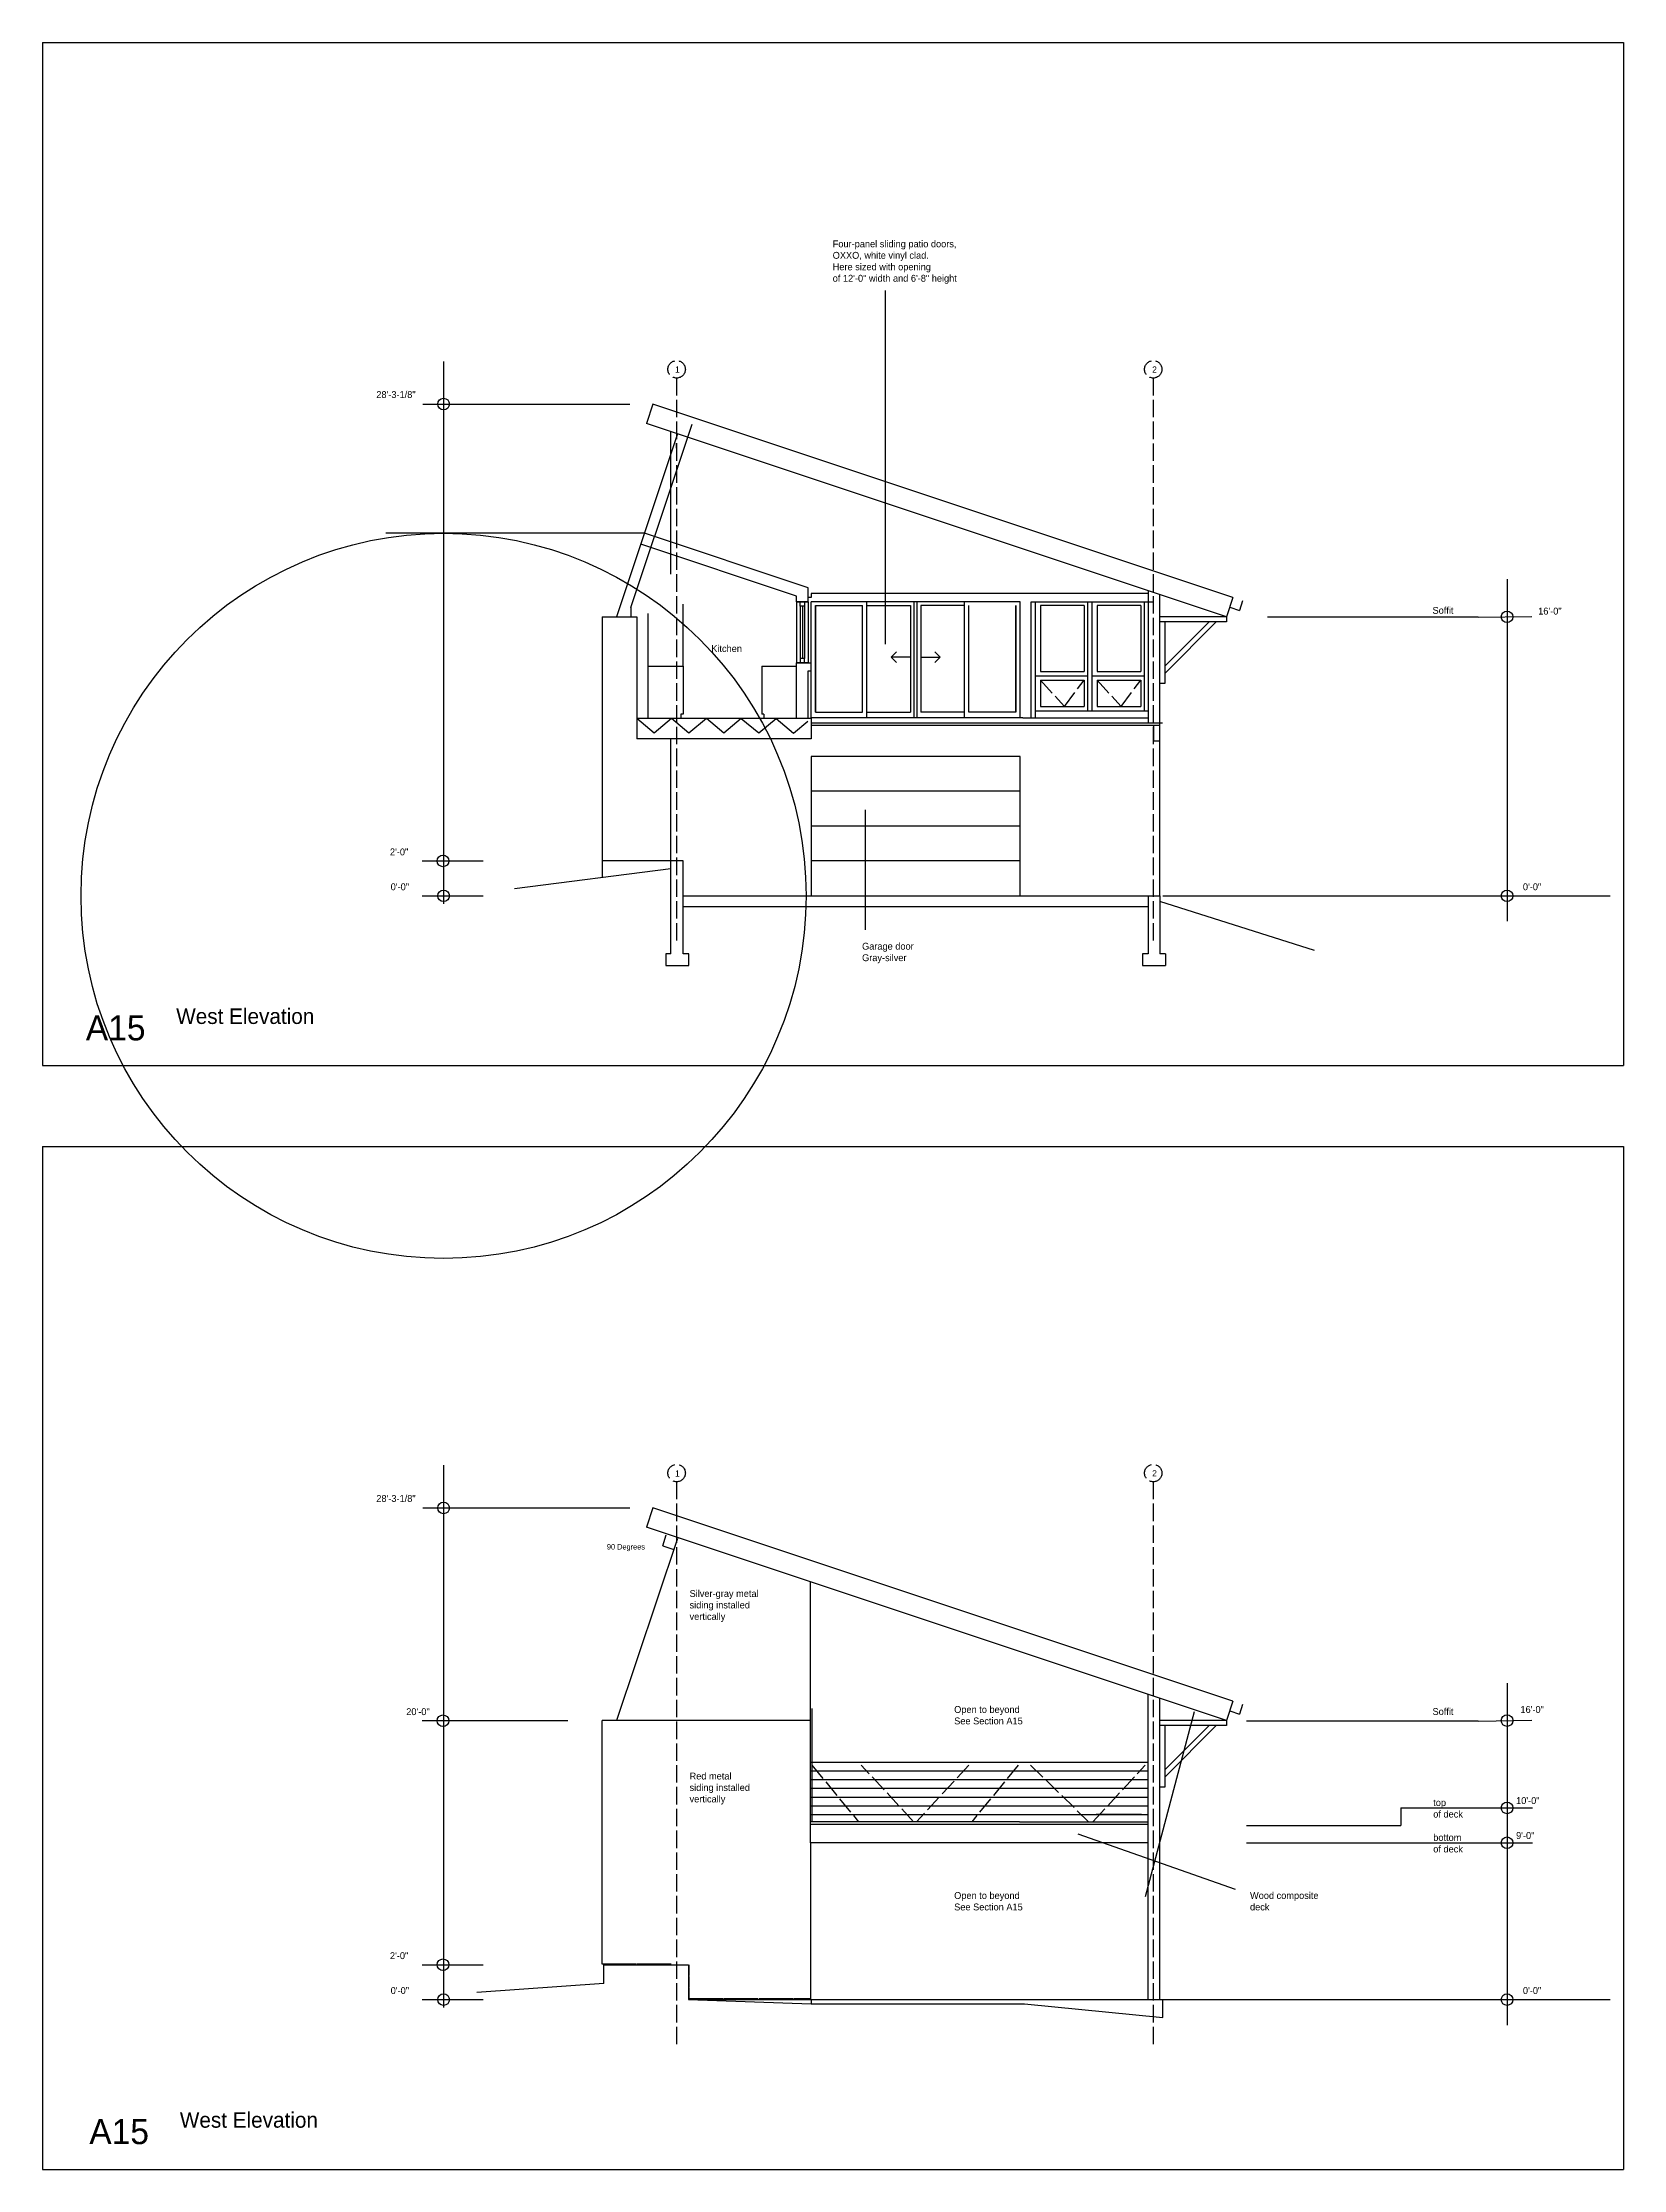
# Model space of a CAD drawing. Header units: inches. Extents: x -173 to 6949, y -1195 to 3486.
# Drawn here: x 4564 to 5652, y -1067 to 396 of the extents above; entities that cross this region are included whole.
import ezdxf

# ---------------------------------------------------------------- set-up
doc = ezdxf.new("R2010")
doc.units = ezdxf.units.IN
doc.header["$MEASUREMENT"] = 0
doc.linetypes.add('ACAD_ISO02W100', pattern=[15, 12, -3])
for name, color, linetype in [('blocks', 251, 'Continuous'), ('const', 7, 'Continuous'), ('e1', 7, 'Continuous'), ('e2', 251, 'Continuous'), ('glassSwing', 172, 'ACAD_ISO02W100'), ('grid', 252, 'ACAD_ISO02W100'), ('millwork', 253, 'Continuous'), ('soffit', 253, 'ACAD_ISO02W100'), ('walls', 7, 'Continuous')]:
    doc.layers.add(name, color=color, linetype=linetype)

msp = doc.modelspace()

# ---------------------------------------------------------------- texts
at = {"layer": 'const', "attachment_point": 1}
for s, insert, char_height, width in [('Four-panel sliding patio doors,^JOXXO, white vinyl clad.^JHere sized with opening^Jof 12\'-0" width and 6\'-8" height', (5108, 260), 4.7359, 1805.775), ('1', (4999.5, 173.3), 4.26, 1625.197), ('2', (5327.9, 173.3), 4.26, 1625.197), ('28\'-3-1/8"', (4793.9, 156.3), 4.74, 1805.775), ('Soffit', (5520.8, 7.8), 4.74, 1805.775), ('16\'-0"', (5593.5, 7.3), 4.74, 1805.775), ('Kitchen', (5024.4, -18.5), 4.74, 1805.775), ('2\'-0"', (4803.3, -158.4), 4.74, 1805.775), ('0\'-0"', (4803.8, -182.4), 4.74, 1805.775), ('0\'-0"', (5583, -182.4), 4.74, 1805.775), ('Garage door^JGray-silver', (5128.2, -223.3), 4.736, 1805.775), ('A15', (4594, -273.2), 17.26, 6582.049), ('West Elevation', (4656.2, -268.5), 10.656, 4062.993), ('1', (4999.5, -586.3), 4.26, 1625.197), ('2', (5327.9, -586.2), 4.26, 1625.197), ('28\'-3-1/8"', (4793.9, -603.3), 4.74, 1805.775), ('90 Degrees', (4952.6, -637), 3.79, 1444.62), ('Silver-gray metal^Jsiding installed^Jvertically', (5009.5, -668.7), 4.736, 1805.775), ('20\'-0"', (4814.5, -750), 4.74, 1805.775), ('Open to beyond^JSee Section A15', (5191.6, -748.5), 4.736, 1805.775), ('Soffit', (5520.8, -749.9), 4.74, 1805.775), ('16\'-0"', (5581.3, -748.5), 4.74, 1805.775), ('Red metal^Jsiding installed^Jvertically', (5009.5, -794.3), 4.736, 1805.775), ('top^Jof deck', (5521.3, -812.6), 4.736, 1805.775), ('10\'-0"', (5578.3, -811.2), 4.74, 1805.775), ('bottom^Jof deck', (5521.3, -836.6), 4.736, 1805.775), ('9\'-0"', (5578.3, -835.2), 4.74, 1805.775), ('Open to beyond^JSee Section A15', (5191.6, -876.5), 4.736, 1805.775), ('Wood composite^Jdeck', (5395.2, -876.5), 4.736, 1805.775), ('2\'-0"', (4803.3, -917.9), 4.74, 1805.775), ('0\'-0"', (4803.8, -941.9), 4.74, 1805.775), ('0\'-0"', (5583, -941.9), 4.74, 1805.775), ('A15', (4596.4, -1032.7), 17.26, 6582.049), ('West Elevation', (4658.7, -1028), 10.656, 4062.993)]:
    msp.add_mtext(s, dxfattribs=dict(at, insert=insert, char_height=char_height, width=width))

# ---------------------------------------------------------------- linework, layer by layer
for p, q in [((4564.2, 396.2), (4564.2, -307.8)), ((4564.2, 396.2), (5652.2, 396.2)), ((5652.2, 396.2), (5652.2, -307.8)), ((5005.1, -167), (4996.6, -167)), ((4564.2, -307.8), (5652.2, -307.8)), ((4564.2, -363.4), (4564.2, -1067.4)), ((4564.2, -363.4), (5652.2, -363.4)), ((5652.2, -363.4), (5652.2, -1067.4)), ((4564.2, -1067.4), (5652.2, -1067.4))]:
    msp.add_line(p, q)
at = {"layer": 'blocks'}
for p, q in [((4972.8, -926), (4949.3, -926)), ((4996.8, -926), (4973.3, -926)), ((5009.3, -934), (5009.3, -926.5)), ((5009.3, -942), (5009.3, -934.5)), ((5009.3, -950), (5009.3, -942.5)), ((5032.8, -950), (5009.3, -950)), ((5056.8, -950), (5033.3, -950)), ((5080.8, -950), (5057.3, -950)), ((5092.8, -950), (5081.3, -950))]:
    msp.add_line(p, q, dxfattribs=at)
at = {"layer": 'e1'}
for p, q in [((4984.2, 147.4), (4979.8, 134.1)), ((4978.5, 58.5), (4800.5, 58.5)), ((4969.1, 7.5), (4985.4, 56.3)), ((5091.2, 17), (5091.2, 21)), ((5093.1, 17), (5093.1, 14.2)), ((4969.1, 7.5), (4969.1, 1)), ((4969.1, 1), (4973.1, 1)), ((4973.1, 1), (4973.1, -83)), ((5083.2, 11.4), (5091.2, 11.4)), ((5091.2, 11.4), (5083.2, 11.4)), ((5085.7, 8.4), (5085.7, 11.4)), ((5088.7, 8.4), (5085.7, 8.4)), ((5087.2, 8.4), (5087.2, -27.6)), ((5088.7, 11.4), (5088.7, 8.4)), ((5093.1, 14.2), (5091.2, 14.2)), ((5383.4, 14.3), (5379, 1)), ((5390.1, 12.1), (5387.9, 5.4)), ((5088.7, -27.6), (5085.7, -27.6)), ((5085.7, -27.6), (5085.7, -30.6)), ((5088.7, -30.6), (5088.7, -27.6)), ((4981.1, -33), (5005.1, -33)), ((5005.1, -33), (5005.1, -66)), ((5059.2, -33), (5083.2, -33)), ((5059.2, -33), (5059.2, -66)), ((5083.2, -30.6), (5091.2, -30.6)), ((5091.2, -30.6), (5083.2, -30.6)), ((5091.2, -30.6), (5093.1, -30.6)), ((5091.2, -36.1), (5093.1, -36.1)), ((5005.1, -66), (5003.6, -66)), ((5003.6, -66), (5003.6, -69)), ((5060.7, -66), (5059.2, -66)), ((5060.7, -66), (5060.7, -69)), ((5093.1, -69), (5093.1, -83)), ((5093.1, -72), (5333, -72)), ((5333, -72), (5333, -84.5)), ((5093.1, -73.5), (5333, -73.5)), ((5329, -84.5), (5329, -73.5)), ((4984.2, -612.2), (4979.8, -625.5)), ((5001.1, -633.2), (4959.3, -758.5)), ((5092.8, -842.6), (5092.8, -663.1)), ((5383.4, -745.2), (5379, -758.5)), ((5356.8, -752.5), (5323.1, -879.8)), ((5390.1, -747.5), (5387.9, -754.1)), ((4950.6, -926.5), (5008.8, -926.5)), ((5008.8, -926.5), (5008.8, -950.5)), ((5008.8, -950.5), (5093.1, -953.5)), ((5093.1, -953.5), (5240, -953.5)), ((5240, -953.5), (5335.1, -962.9))]:
    msp.add_line(p, q, dxfattribs=at)
at = {"layer": 'e2'}
for p, q in [((5144.1, 225.5), (5144.1, -17.8)), ((4840.2, 176.7), (4840.2, -196.5)), ((4825.9, 147.4), (4968.5, 147.4)), ((5011.1, 133.4), (4985.4, 56.3)), ((5001.3, 126.9), (4959.3, 1)), ((4996.6, 30.4), (4996.6, 128.5)), ((5000.6, 117), (5000.6, 120.5)), ((5000.6, 120.5), (5000.6, 117)), ((5325.6, 17), (5093.1, 17)), ((5325.1, 19), (5325.1, -72)), ((5333.1, -72), (5333.1, 16.3)), ((5572.1, 26.8), (5572.1, -208.4)), ((4949.3, 1), (4969.1, 1)), ((4949.3, 1), (4949.3, -178.5)), ((5005.1, -33), (5005.1, 9.7)), ((5083.2, 11.4), (5083.2, -30.6)), ((5085.7, 8.4), (5085.7, -27.6)), ((5088.7, 8.4), (5088.7, -27.6)), ((5091.2, 11.4), (5091.2, -30.6)), ((5237.1, 11.4), (5093.1, 11.4)), ((5093.1, -68.6), (5093.1, 11.4)), ((5096.2, -64.6), (5096.2, 8.9)), ((5096.2, 8.9), (5096.2, -64.6)), ((5096.2, 8.9), (5128.4, 8.9)), ((5128.4, -64.6), (5128.4, 8.9)), ((5131.4, -68.6), (5131.4, 11.4)), ((5131.4, 8.9), (5161.6, 8.9)), ((5161.6, 8.9), (5161.6, -64.6)), ((5164.1, -68.6), (5164.1, 11.4)), ((5166.1, -68.6), (5166.1, 11.4)), ((5168.6, 8.9), (5168.6, -64.6)), ((5198.7, 8.9), (5168.6, 8.9)), ((5198.7, -68.6), (5198.7, 11.4)), ((5201.7, -64.6), (5201.7, 8.9)), ((5234, -64.6), (5234, 8.9)), ((5234, 8.9), (5234, -64.6)), ((5237.1, -68.6), (5237.1, 11.4)), ((5244.6, 11.4), (5328.4, 11.4)), ((5244.6, -68.6), (5244.6, 11.4)), ((5247.6, -68.6), (5247.6, 11.4)), ((5250.2, 11.4), (5325.4, 11.4)), ((5250.9, 8.9), (5250.9, -36.6)), ((5281.1, 8.9), (5250.9, 8.9)), ((5281.1, 8.9), (5281.1, -36.6)), ((5283.6, -63.6), (5283.6, 11.2)), ((5286.6, -63.6), (5286.6, 11.2)), ((5320.1, 8.9), (5289.9, 8.9)), ((5289.9, 8.9), (5289.9, -36.6)), ((5320.1, 8.9), (5320.1, -36.6)), ((5322.6, -63.6), (5322.6, 11.4)), ((5379, 1), (5333.1, 1)), ((5552.1, 0.7), (5407.2, 0.7)), ((5552.1, 0.7), (5589.2, 1.3)), ((5379, -2.5), (5333.1, -2.5)), ((5148.2, -26.8), (5151.9, -23.1)), ((5161.6, -26.8), (5148.2, -26.8)), ((5148.2, -26.8), (5151.9, -30.5)), ((5168.6, -26.8), (5182, -26.8)), ((5182, -26.8), (5178.3, -23.1)), ((5182, -26.8), (5178.3, -30.5)), ((5247.6, -39.6), (5283.6, -39.6)), ((5250.9, -36.6), (5281.1, -36.6)), ((5250.9, -42.6), (5281.1, -42.6)), ((5250.9, -42.6), (5250.9, -60.6)), ((5281.1, -42.6), (5281.1, -60.6)), ((5286.6, -39.6), (5322.6, -39.6)), ((5289.9, -36.6), (5320.1, -36.6)), ((5289.9, -42.6), (5289.9, -60.6)), ((5289.9, -42.6), (5320.1, -42.6)), ((5320.1, -42.6), (5320.1, -60.6)), ((4985.1, -79), (4973.1, -69)), ((4997.1, -69), (4985.1, -79)), ((5009.1, -79), (4997.1, -69)), ((5021.1, -69), (5009.1, -79)), ((5033.1, -79), (5021.1, -69)), ((5045.1, -69), (5033.1, -79)), ((5057.1, -79), (5045.1, -69.2)), ((5069.1, -69.2), (5057.1, -79)), ((5081.1, -79.2), (5069.1, -69.2)), ((5090.9, -71.1), (5081.1, -79.2)), ((5238.8, -68.6), (5093.1, -68.6)), ((5096.2, -64.6), (5128.4, -64.6)), ((5131.4, -64.6), (5161.6, -64.6)), ((5198.7, -64.6), (5168.6, -64.6)), ((5234, -64.6), (5201.7, -64.6)), ((5238.8, -68.6), (5324.8, -68.6)), ((5247.6, -63.6), (5325.1, -63.6)), ((5250.9, -60.6), (5281.1, -60.6)), ((5289.9, -60.6), (5320.1, -60.6)), ((5333, -72), (5335, -72)), ((4996.6, -167), (4996.6, -83)), ((5333.1, -191), (5333.1, -78)), ((5237.1, -95), (5093.1, -95)), ((5237.1, -191), (5237.1, -95)), ((5237.1, -119), (5093.1, -119)), ((5237.1, -143), (5093.1, -143)), ((5130.3, -131.9), (5130.3, -214.5)), ((4825.5, -167), (4867.4, -167)), ((4996.6, -167), (4949.3, -167)), ((5237.1, -167), (5093.1, -167)), ((4825.5, -191), (4867.4, -191)), ((5335.1, -191), (5643, -191)), ((5557.4, -191), (5599.3, -191)), ((4840.2, -582.8), (4840.2, -956)), ((4825.9, -612.2), (4968.5, -612.2)), ((4991, -638.2), (4993.5, -630.7)), ((4991, -638.2), (4998.6, -640.8)), ((5572.1, -732.8), (5572.1, -968)), ((4825.5, -758.5), (4925.8, -758.5)), ((5093.7, -750.1), (5093.7, -828.1)), ((5379, -758.5), (5333.1, -758.5)), ((5552.1, -758.9), (5392.8, -758.9)), ((5552.1, -758.9), (5589.2, -758.2)), ((5379, -762), (5333.1, -762)), ((5092.8, -787.1), (5325.1, -787.1)), ((5092.8, -793.1), (5325.1, -793.1)), ((5092.8, -799.1), (5325.1, -799.1)), ((5092.8, -805.1), (5325.1, -805.1)), ((5092.8, -811.1), (5325.1, -811.1)), ((5092.8, -817.1), (5325.1, -817.1)), ((5499.1, -818.6), (5589.6, -818.6)), ((5499.1, -818.6), (5499.1, -830.6)), ((5092.8, -823.1), (5325.1, -823.1)), ((5236.6, -828.1), (5092.8, -828.1)), ((5236.6, -828.1), (5325.1, -828.1)), ((5320.6, -823.2), (5289.3, -823.2)), ((5392.8, -830.6), (5499.1, -830.6)), ((5385.1, -874.7), (5277, -836.6)), ((5392.8, -842.6), (5589.6, -842.6)), ((4825.5, -926.5), (4867.4, -926.5)), ((4825.5, -950.5), (4867.4, -950.5)), ((5093.1, -950.5), (5093.1, -953.5)), ((5335.1, -950.5), (5643, -950.5)), ((5557.4, -950.5), (5599.3, -950.5))]:
    msp.add_line(p, q, dxfattribs=at)
for centre, radius in [((4840.2, 147.4), 4), ((4840.2, -191), 249.5), ((5572.1, 1), 4), ((4839.8, -167), 4), ((4840.2, -191), 4), ((5572.1, -191), 4), ((4840.2, -612.2), 4), ((4839.8, -758.6), 4), ((5572.1, -758.5), 4), ((5572.1, -818.6), 4), ((5572.1, -842.6), 4), ((4839.8, -926.5), 4), ((4840.2, -950.5), 4), ((5572.1, -950.5), 4)]:
    msp.add_circle(centre, radius, dxfattribs=at)
at = {"layer": 'glassSwing'}
for p, q in [((5093.7, -789.1), (5125.7, -828.1)), ((5163.7, -828.1), (5127.7, -789.1)), ((5201.7, -789.1), (5165.7, -828.1)), ((5235.7, -789.1), (5203.7, -828.1)), ((5244.1, -789.1), (5284.1, -828.1)), ((5287.1, -828.1), (5323.1, -789.1))]:
    msp.add_line(p, q, dxfattribs=at)
at = {"layer": 'grid'}
for p, q in [((5000.6, 165.3), (5000.6, -223.6)), ((5328.6, 165.3), (5328.6, -223.6)), ((5000.6, -594.2), (5000.6, -983.2)), ((5328.6, -594.2), (5328.6, -983.2))]:
    msp.add_line(p, q, dxfattribs=at)
for centre in [(5000.6, 171.3), (5328.6, 171.3), (5000.6, -588.2), (5328.6, -588.2)]:
    msp.add_circle(centre, 6, dxfattribs=at)
at = {"layer": 'millwork'}
for p, q in [((5379, 1), (5379, -2.5)), ((5336.6, -2.5), (5336.6, -44.9)), ((5372, -2.5), (5336.6, -37.9)), ((5367.1, -2.5), (5336.6, -33)), ((5336.6, -44.9), (5333.1, -44.9)), ((5093.1, -95), (5093.1, -191)), ((5379, -758.5), (5379, -762)), ((5336.6, -762), (5336.6, -804.4)), ((5372, -762), (5336.6, -797.4)), ((5367.1, -762), (5336.6, -792.5)), ((5336.6, -804.4), (5333.1, -804.4))]:
    msp.add_line(p, q, dxfattribs=at)
at = {"layer": 'soffit'}
for p, q in [((5250.9, -42.6), (5267.5, -60.6)), ((5267.5, -60.6), (5281.1, -42.6)), ((5289.9, -42.6), (5306.5, -60.6)), ((5306.5, -60.6), (5320.1, -42.6))]:
    msp.add_line(p, q, dxfattribs=at)
at = {"layer": 'walls'}
for p, q in [((5383.4, 14.3), (4984.2, 147.4)), ((5379, 1), (4979.8, 134.1)), ((5083.2, 15.2), (4976, 51)), ((5091.2, 21), (4978.5, 58.5)), ((5083.2, 11.4), (5083.2, 15.2)), ((5091.2, 11.4), (5091.2, 17)), ((4981.1, -69), (4981.1, 3.2)), ((5381.2, 7.7), (5387.9, 5.4)), ((5083.2, -69), (5083.2, -30.6)), ((5091.2, -69), (5091.2, -36.1)), ((5093.1, -36.1), (5093.1, -30.6)), ((5093.1, -69), (4973.1, -69)), ((5093.1, -83), (4973.1, -83)), ((5333, -84.5), (5329, -84.5)), ((4996.6, -172.5), (4889.1, -186.1)), ((4996.6, -172.5), (4996.6, -167)), ((4996.6, -231), (4996.6, -172.5)), ((5005.1, -231), (5005.1, -167)), ((5005.1, -191), (5333.1, -191)), ((5325.1, -198.5), (5005.1, -198.5)), ((5325.1, -191), (5325.1, -231)), ((5333.1, -191), (5333.1, -210.5)), ((5333.1, -193.8), (5333.1, -231)), ((5439.6, -228.5), (5333.1, -195)), ((4996.6, -231), (4993.1, -231)), ((4993.1, -231), (4993.1, -239)), ((5009.1, -231), (5005.1, -231)), ((5009.1, -239), (5009.1, -231)), ((5325.1, -231), (5321.1, -231)), ((5321.1, -231), (5321.1, -239)), ((5337.1, -231), (5333.1, -231)), ((5337.1, -231), (5337.1, -239)), ((4993.1, -239), (5009.1, -239)), ((5321.1, -239), (5337.1, -239)), ((5333.1, -239), (5337.1, -239)), ((5383.4, -745.2), (4984.2, -612.2)), ((5379, -758.5), (4979.8, -625.5)), ((5325.1, -950.6), (5325.1, -740.6)), ((5333.1, -950.5), (5333.1, -743.2)), ((4949.3, -926), (4949.3, -758.5)), ((5092.8, -758.5), (4949.3, -758.5)), ((5381.2, -751.9), (5387.9, -754.1)), ((5325.1, -830.1), (5092.8, -830.1)), ((5325.1, -842.6), (5092.8, -842.6)), ((5092.8, -842.6), (5092.8, -950.5)), ((4950.6, -939.5), (4950.6, -926.5)), ((4950.6, -939.5), (4863.1, -945.7)), ((5008.8, -950.5), (5335.1, -950.5)), ((5335.1, -962.9), (5335.1, -950.5))]:
    msp.add_line(p, q, dxfattribs=at)

msp.set_redraw_order([(e.dxf.handle, doc.entitydb.next_handle()) for e in msp.query("TEXT MTEXT ATTDEF DIMENSION ARC_DIMENSION")])  # texts and dimensions are drawn at this point

doc.saveas('drawing.dxf')
